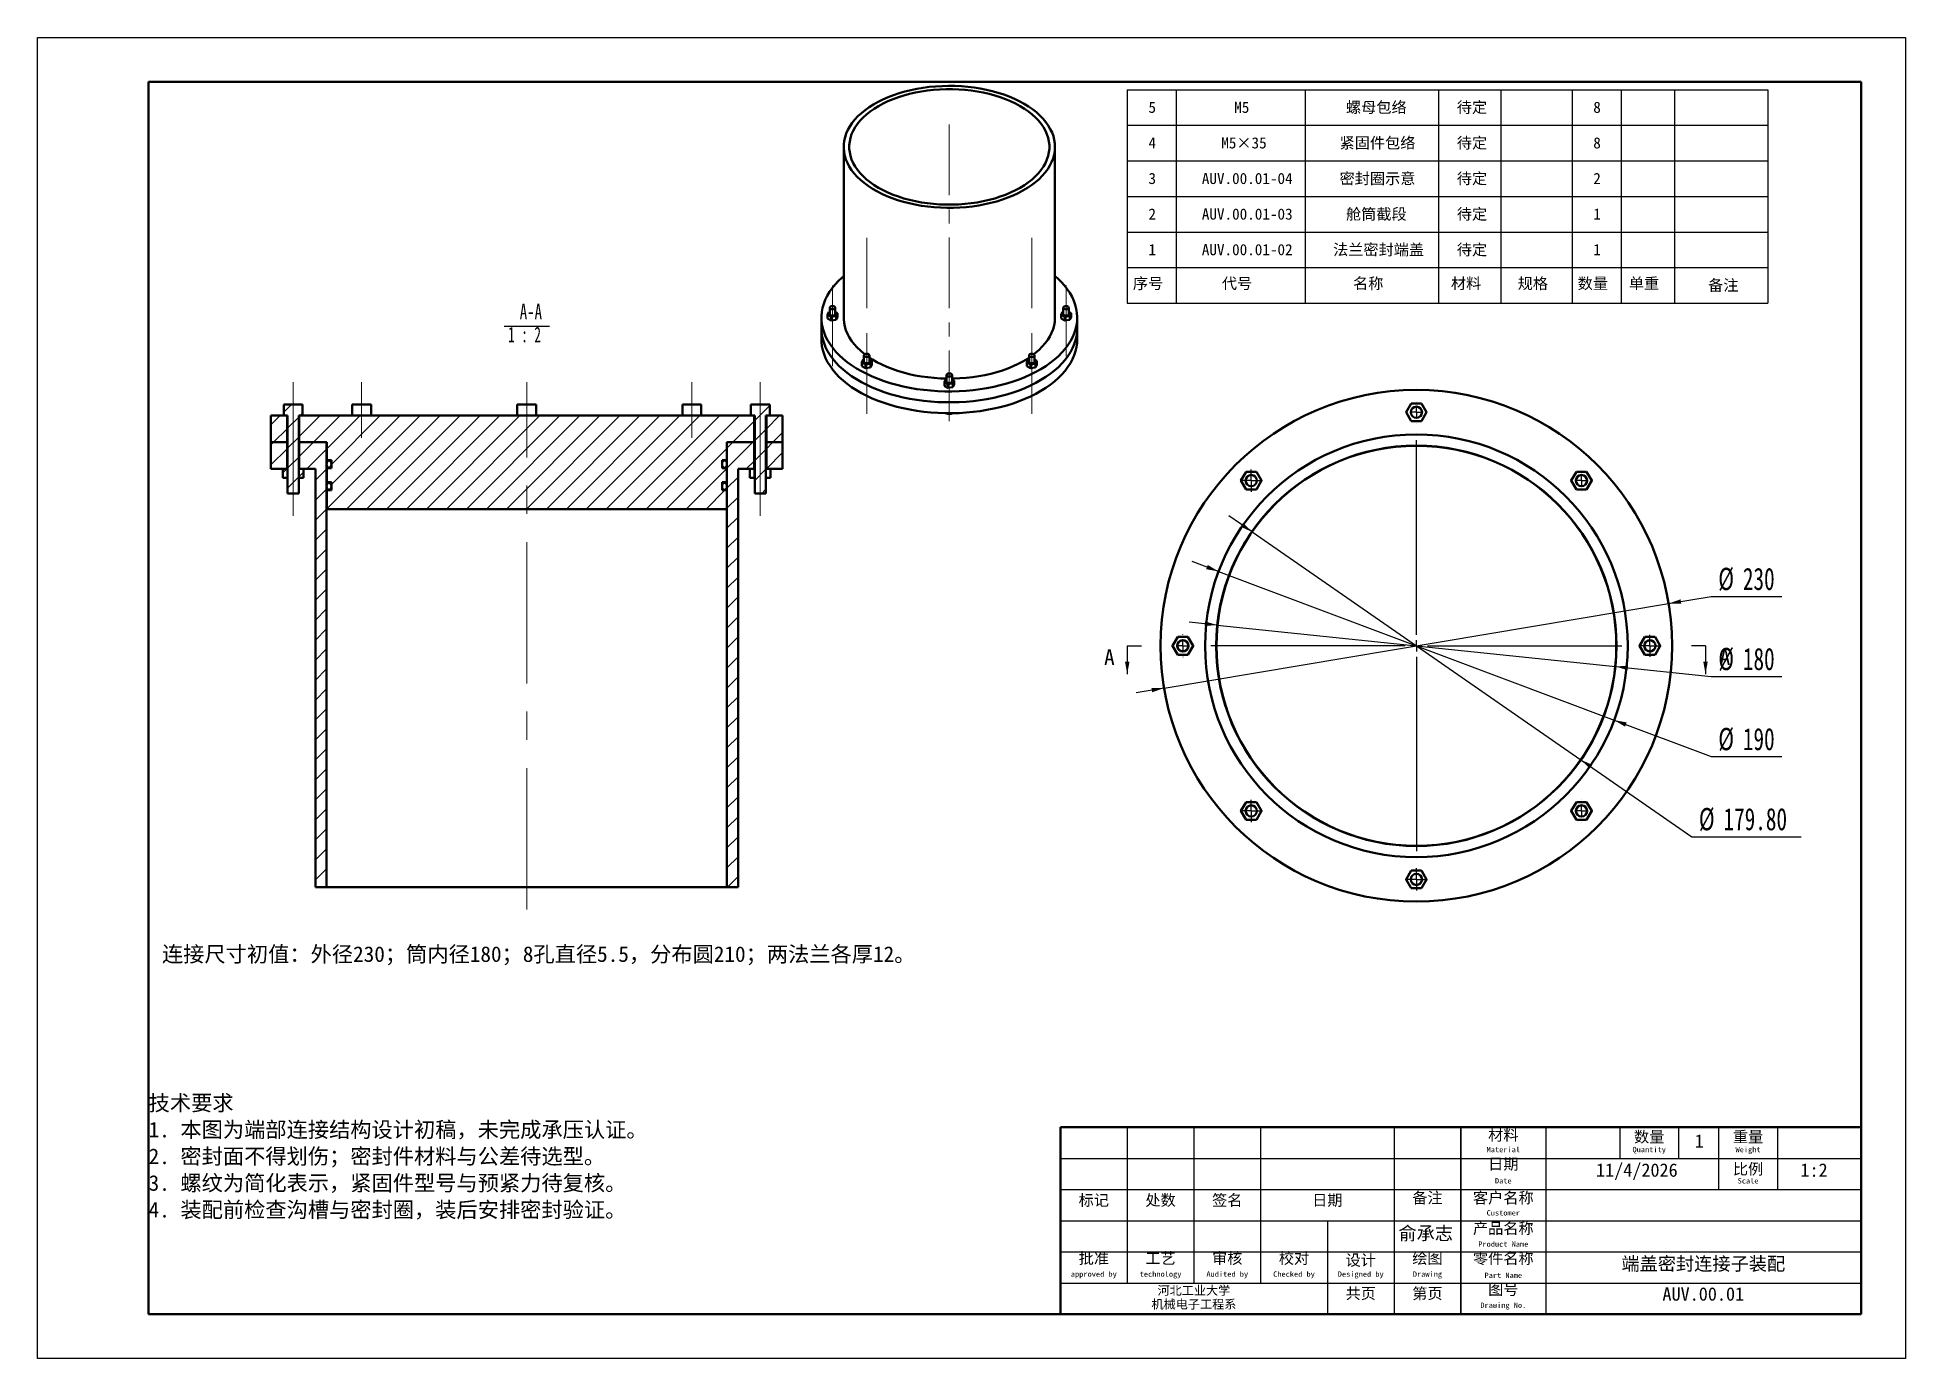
# Model space of a CAD drawing. Header units: millimetres. Extents: x 0 to 420, y 0 to 297.
import ezdxf

# ---------------------------------------------------------------- set-up
doc = ezdxf.new("R2010")
doc.units = ezdxf.units.MM
doc.linetypes.add('CENTERX2', pattern=[20.32, 12.7, -2.54, 2.54, -2.54])
for name, color, linetype in [('2_细实线层', 4, 'Continuous'), ('3_文字层', 174, 'Continuous'), ('9中心线层', 1, 'Continuous')]:
    doc.layers.add(name, color=color, linetype=linetype)
doc.layers.add('4_图框轮廓', color=1, linetype='Continuous', lineweight=50)
doc.styles.add('AUV_FANGSONG', font='simfang.ttf')
doc.styles.add('SLDTEXTSTYLE3', font='TXT', dxfattribs={"width": 0.7})
doc.styles.add('SLDTEXTSTYLE4', font='TXT', dxfattribs={"width": 0.62})
doc.dimstyles.new('SLDDIMSTYLE0', dxfattribs={"dimtxt": 5, "dimasz": 2.8, "dimexe": 0, "dimexo": 0.0625, "dimgap": 1.25, "dimtad": 2, "dimlfac": 2, "dimrnd": 1e-09, "dimzin": 4, "dimdsep": 46, "dimtxsty": 'SLDTEXTSTYLE3', "dimsah": 1, "dimcen": 0, "dimadec": 0, "dimazin": 1, "dimtfac": 1, "dimtmove": 0, "dimatfit": 3, "dimfxl": 1, "dimfrac": 2, "dimtolj": 1, "dimtzin": 12, "dimarcsym": 0})
doc.dimstyles.new('SLDDIMSTYLE1', dxfattribs={"dimtxt": 5, "dimasz": 2.8, "dimexe": 0, "dimexo": 0.0625, "dimgap": 1.25, "dimtad": 2, "dimlfac": 2, "dimrnd": 1e-09, "dimzin": 12, "dimdsep": 46, "dimtxsty": 'SLDTEXTSTYLE3', "dimsah": 1, "dimcen": 0, "dimadec": 0, "dimazin": 3, "dimtfac": 1, "dimtmove": 0, "dimatfit": 3, "dimfxl": 1, "dimfrac": 2, "dimtolj": 1, "dimtzin": 12, "dimarcsym": 0})

msp = doc.modelspace()

# ---------------------------------------------------------------- texts
at = {"layer": '3_文字层', "style": 'AUV_FANGSONG'}
for s, insert, char_height, attachment_point in [('A', (239.7914, 159.1866), 3.5, 1), ('A', (378.175, 159.1866), 3.5, 1), ('1', (372.5765, 50.1708), 3, 1), ('11/4/2026', (350.3767, 43.6484), 3, 1), ('1:2', (396.3346, 43.6484), 3, 1), ('俞承志', (312.0984, 29.4452), 3, 2)]:
    msp.add_mtext(s, dxfattribs=dict(at, insert=insert, char_height=char_height, attachment_point=attachment_point))
for s, insert, char_height, width, attachment_point in [('技术要求', (25, 59), 3.5, 192, 1), ('1. 本图为端部连接结构设计初稿，未完成承压认证。', (25, 53), 3.5, 192, 1), ('材料', (329.5439, 51.2954), 2.5, 18.1122, 2), ('数量', (362.34, 50.878), 2.5, 12.16, 2), ('重量', (384.565, 50.878), 2.5, 12.29, 2), ('2. 密封面不得划伤；密封件材料与公差待选型。', (25, 47), 3.5, 192, 1), ('Material', (329.5439, 47.3652), 1.2, 18.1122, 2), ('Quantity', (362.34, 47.3652), 1.2, 12.16, 2), ('Weight', (384.565, 47.3652), 1.2, 12.29, 2), ('日期', (329.5439, 44.7789), 2.5, 18.1122, 2), ('比例', (384.565, 43.6484), 2.5, 12.29, 2), ('3. 螺纹为简化表示，紧固件型号与预紧力待复核。', (25, 41), 3.5, 192, 1), ('Date', (329.5439, 40.3344), 1.2, 18.1122, 2), ('Scale', (384.565, 40.3344), 1.2, 12.29, 2), ('4. 装配前检查沟槽与密封圈，装后安排密封验证。', (25, 35), 3.5, 192, 1), ('标记', (237.4878, 36.6355), 2.5, 14, 2), ('处数', (252.4878, 36.6355), 2.5, 14, 2), ('签名', (267.4878, 36.6355), 2.5, 14, 2), ('日期', (289.9878, 36.6355), 2.5, 29, 2), ('备注', (312.4878, 37.1691), 2.5, 14, 2), ('客户名称', (329.5439, 37.1691), 2.5, 18.1122, 2), ('产品名称', (329.5439, 30.3082), 2.5, 18.1122, 2), ('Customer', (329.5439, 33.1397), 1.2, 18.1122, 2), ('Product Name', (329.5439, 26.1081), 1.2, 18.1122, 2), ('批准', (237.4878, 23.5786), 2.5, 14, 2), ('工艺', (252.4878, 23.5786), 2.5, 14, 2), ('审核', (267.4878, 23.5786), 2.5, 14, 2), ('校对', (282.4878, 23.5786), 2.5, 14, 2), ('设计', (297.4878, 23.1612), 2.5, 14, 2), ('绘图', (312.4878, 23.5786), 2.5, 14, 2), ('零件名称', (329.5439, 23.5786), 2.5, 18.1122, 2), ('端盖密封连接子装配', (374.5, 22.6), 3, 68, 2), ('approved by', (237.4878, 19.3682), 1.2, 14, 2), ('technology', (252.4878, 19.3682), 1.2, 14, 2), ('Audited by', (267.4878, 19.3682), 1.2, 14, 2), ('Checked by', (282.4878, 19.3682), 1.2, 14, 2), ('Designed by', (297.4878, 19.3682), 1.2, 14, 2), ('Drawing', (312.4878, 19.3682), 1.2, 14, 2), ('Part Name', (329.5439, 19.0994), 1.2, 18.1122, 2), ('图号', (329.5439, 16.5856), 2.5, 18.1122, 2), ('机械电子工程系', (259.99, 13), 2, 58, 2), ('河北工业大学', (259.99, 16.1), 2, 58, 2), ('共页', (297.4878, 15.6686), 2.5, 14, 2), ('第页', (312.4878, 15.6686), 2.5, 14, 2), ('AUV.00.01', (374.5, 15.8), 3, 68, 2), ('Drawing No.', (329.5439, 12.3817), 1.2, 18.1122, 2)]:
    msp.add_mtext(s, dxfattribs=dict(at, insert=insert, char_height=char_height, width=width, attachment_point=attachment_point))
at = {"layer": '9中心线层', "insert": (28, 92.4453), "char_height": 3.5, "width": 370, "attachment_point": 1, "style": 'AUV_FANGSONG'}
msp.add_mtext('连接尺寸初值：外径230；筒内径180；8孔直径5.5，分布圆210；两法兰各厚12。', dxfattribs=at)

# ---------------------------------------------------------------- blocks, each defined once
blk = doc.blocks.new('SW_TABLEANNOTATION_0')
at = {"color": 0, "linetype": 'Continuous', "lineweight": 25}
for p, q in [((0, 40), (0, 32)), ((0, 40), (11, 40)), ((11, 40), (11, 32)), ((11, 40), (40, 40)), ((40, 40), (40, 32)), ((40, 40), (70, 40)), ((70, 40), (70, 32)), ((70, 40), (84, 40)), ((84, 40), (84, 32)), ((84, 40), (100, 40)), ((100, 40), (100, 32)), ((100, 40), (111, 40)), ((111, 40), (111, 32)), ((111, 40), (123, 40)), ((123, 40), (123, 32)), ((123, 40), (144, 40)), ((144, 40), (144, 32)), ((0, 32), (0, 24)), ((0, 32), (11, 32)), ((11, 32), (11, 24)), ((11, 32), (40, 32)), ((40, 32), (40, 24)), ((40, 32), (70, 32)), ((70, 32), (70, 24)), ((70, 32), (84, 32)), ((84, 32), (84, 24)), ((84, 32), (100, 32)), ((100, 32), (100, 24)), ((100, 32), (111, 32)), ((111, 32), (111, 24)), ((111, 32), (123, 32)), ((123, 32), (123, 24)), ((123, 32), (144, 32)), ((144, 32), (144, 24)), ((0, 24), (0, 16)), ((0, 24), (11, 24)), ((11, 24), (11, 16)), ((11, 24), (40, 24)), ((40, 24), (40, 16)), ((40, 24), (70, 24)), ((70, 24), (70, 16)), ((70, 24), (84, 24)), ((84, 24), (84, 16)), ((84, 24), (100, 24)), ((100, 24), (100, 16)), ((100, 24), (111, 24)), ((111, 24), (111, 16)), ((111, 24), (123, 24)), ((123, 24), (123, 16)), ((123, 24), (144, 24)), ((144, 24), (144, 16)), ((0, 16), (0, 8)), ((0, 16), (11, 16)), ((11, 16), (11, 8)), ((11, 16), (40, 16)), ((40, 16), (40, 8)), ((40, 16), (70, 16)), ((70, 16), (70, 8)), ((70, 16), (84, 16)), ((84, 16), (84, 8)), ((84, 16), (100, 16)), ((100, 16), (100, 8)), ((100, 16), (111, 16)), ((111, 16), (111, 8)), ((111, 16), (123, 16)), ((123, 16), (123, 8)), ((123, 16), (144, 16)), ((144, 16), (144, 8)), ((0, 8), (0, 0)), ((0, 8), (11, 8)), ((11, 8), (11, 0)), ((11, 8), (40, 8)), ((40, 8), (40, 0)), ((40, 8), (70, 8)), ((70, 8), (70, 0)), ((70, 8), (84, 8)), ((84, 8), (84, 0)), ((84, 8), (100, 8)), ((100, 8), (100, 0)), ((100, 8), (111, 8)), ((111, 8), (111, 0)), ((111, 8), (123, 8)), ((123, 8), (123, 0)), ((123, 8), (144, 8)), ((144, 8), (144, 0)), ((0, 0), (0, -8)), ((0, 0), (11, 0)), ((11, 0), (11, -8)), ((11, 0), (40, 0)), ((40, 0), (40, -8)), ((40, 0), (70, 0)), ((70, 0), (70, -8)), ((70, 0), (84, 0)), ((84, 0), (84, -8)), ((84, 0), (100, 0)), ((100, 0), (100, -8)), ((100, 0), (111, 0)), ((111, 0), (111, -8)), ((111, 0), (123, 0)), ((123, 0), (123, -8)), ((123, 0), (144, 0)), ((144, 0), (144, -8)), ((0, -8), (11, -8)), ((11, -8), (40, -8)), ((40, -8), (70, -8)), ((70, -8), (84, -8)), ((84, -8), (100, -8)), ((100, -8), (111, -8)), ((111, -8), (123, -8)), ((123, -8), (144, -8))]:
    blk.add_line(p, q, dxfattribs=at)
at = {"color": 0, "linetype": 'Continuous', "lineweight": 0, "char_height": 2.5, "attachment_point": 1, "style": 'AUV_FANGSONG'}
for s, insert in [('5', (4.77, 37.3)), ('M5', (24.05, 37.3)), ('螺母包络', (49.18, 37.3)), ('待定', (74.09, 37.3)), ('8', (104.77, 37.3)), ('紧固件包络', (47.73, 29.3)), ('待定', (74.09, 29.3)), ('4', (4.77, 29.3)), ('M5×35', (21.14, 29.3)), ('8', (104.77, 29.3)), ('3', (4.77, 21.3)), ('AUV.00.01-04', (16.77, 21.3)), ('密封圈示意', (47.73, 21.3)), ('待定', (74.09, 21.3)), ('2', (104.77, 21.3)), ('2', (4.77, 13.3)), ('AUV.00.01-03', (16.77, 13.3)), ('舱筒截段', (49.18, 13.3)), ('待定', (74.09, 13.3)), ('1', (104.77, 13.3)), ('1', (4.77, 5.3)), ('AUV.00.01-02', (16.77, 5.3)), ('法兰密封端盖', (46.27, 5.3)), ('待定', (74.09, 5.3)), ('1', (104.77, 5.3)), ('序号', (1.27, -2.29)), ('代号', (21.27, -2.29)), ('名称', (50.77, -2.29)), ('材料', (72.77, -2.29)), ('规格', (87.77, -2.29)), ('数量', (101.27, -2.29)), ('单重', (112.77, -2.29)), ('备注', (130.59, -2.7))]:
    blk.add_mtext(s, dxfattribs=dict(at, insert=insert))
blk = doc.blocks.new('_D')
at = {"layer": '9中心线层', "transparency": 16777216}
for p, q in [((273.05, 185.6), (267.84, 189.22)), ((273.05, 185.6), (346.95, 134.4)), ((346.95, 134.4), (371.92, 117.09)), ((371.92, 117.09), (396.49, 117.09))]:
    blk.add_line(p, q, dxfattribs=at)
for points in [[(273.05, 185.6), (271.04, 187.62), (270.46, 186.78)], [(346.95, 134.4), (348.96, 132.38), (349.54, 133.22)]]:
    blk.add_solid(points, dxfattribs=at)
at = {"layer": '9中心线层', "transparency": 16777216, "char_height": 5, "attachment_point": 1, "style": 'SLDTEXTSTYLE3'}
for s, insert in [('%%c', (373.51, 123.54)), ('179.80', (379.04, 123.54))]:
    blk.add_mtext(s, dxfattribs=dict(at, insert=insert))
blk = doc.blocks.new('_D_1')
at = {"layer": '9中心线层', "transparency": 16777216}
for p, q in [((265.54, 176.71), (259.59, 178.94)), ((265.54, 176.71), (354.46, 143.29)), ((354.46, 143.29), (376.28, 135.09)), ((376.28, 135.09), (392.13, 135.09))]:
    blk.add_line(p, q, dxfattribs=at)
for points in [[(265.54, 176.71), (263.09, 178.17), (262.74, 177.22)], [(354.46, 143.29), (356.91, 141.83), (357.26, 142.78)]]:
    blk.add_solid(points, dxfattribs=at)
at = {"layer": '9中心线层', "transparency": 16777216, "char_height": 5, "attachment_point": 1, "style": 'SLDTEXTSTYLE3'}
for s, insert in [('%%c', (377.87, 141.54)), ('190', (383.4, 141.54))]:
    blk.add_mtext(s, dxfattribs=dict(at, insert=insert))
blk = doc.blocks.new('_D_2')
at = {"layer": '9中心线层', "transparency": 16777216}
for p, q in [((265.24, 164.67), (258.93, 165.32)), ((265.24, 164.67), (354.76, 155.33)), ((354.76, 155.33), (376.28, 153.09)), ((376.28, 153.09), (392.13, 153.09))]:
    blk.add_line(p, q, dxfattribs=at)
for points in [[(265.24, 164.67), (262.51, 165.46), (262.4, 164.45)], [(354.76, 155.33), (357.49, 154.54), (357.6, 155.55)]]:
    blk.add_solid(points, dxfattribs=at)
at = {"layer": '9中心线层', "transparency": 16777216, "char_height": 5, "attachment_point": 1, "style": 'SLDTEXTSTYLE3'}
for s, insert in [('%%c', (377.87, 159.54)), ('180', (383.4, 159.54))]:
    blk.add_mtext(s, dxfattribs=dict(at, insert=insert))
blk = doc.blocks.new('_D_3')
at = {"layer": '9中心线层', "transparency": 16777216}
for p, q in [((253.29, 150.51), (366.71, 169.49)), ((366.71, 169.49), (376.28, 171.09)), ((376.28, 171.09), (392.13, 171.09)), ((253.29, 150.51), (247.03, 149.46))]:
    blk.add_line(p, q, dxfattribs=at)
for points in [[(366.71, 169.49), (369.56, 169.45), (369.39, 170.45)], [(253.29, 150.51), (250.44, 150.55), (250.61, 149.55)]]:
    blk.add_solid(points, dxfattribs=at)
at = {"layer": '9中心线层', "transparency": 16777216, "char_height": 5, "attachment_point": 1, "style": 'SLDTEXTSTYLE3'}
for s, insert in [('%%c', (377.87, 177.54)), ('230', (383.4, 177.54))]:
    blk.add_mtext(s, dxfattribs=dict(at, insert=insert))
blk = doc.blocks.new('SW_CENTERMARKSYMBOL_0')
at = {"layer": '9中心线层', "color": 0}
for p, q in [((0, 2.5), (0, 46.2)), ((-2.5, 0), (-46.2, 0)), ((0, 0), (-1.25, 0)), ((0, 0), (0, 1.25)), ((0, 0), (0, -1.25)), ((0, 0), (1.25, 0)), ((2.5, 0), (46.2, 0)), ((0, -2.5), (0, -46.2))]:
    blk.add_line(p, q, dxfattribs=at)
blk = doc.blocks.new('SW_CENTERMARKSYMBOL_1')
at = {"layer": '9中心线层', "color": 0}
for p, q in [((-2.5, 0), (-2.525, 0)), ((0, 0), (-1.25, 0)), ((0, 2.5), (0, 2.525)), ((0, 0), (0, 1.25)), ((0, 0), (0, -1.25)), ((0, 0), (1.25, 0)), ((2.5, 0), (2.525, 0)), ((0, -2.5), (0, -2.525))]:
    blk.add_line(p, q, dxfattribs=at)
blk = doc.blocks.new('SW_CENTERMARKSYMBOL_2')
at = {"layer": '9中心线层', "color": 0}
for p, q in [((-2.5, 0), (-2.525, 0)), ((0, 0), (-1.25, 0)), ((0, 2.5), (0, 2.525)), ((0, 0), (0, 1.25)), ((0, 0), (0, -1.25)), ((0, 0), (1.25, 0)), ((2.5, 0), (2.525, 0)), ((0, -2.5), (0, -2.525))]:
    blk.add_line(p, q, dxfattribs=at)
blk = doc.blocks.new('SW_CENTERMARKSYMBOL_3')
at = {"layer": '9中心线层', "color": 0}
for p, q in [((-2.5, 0), (-2.525, 0)), ((0, 0), (-1.25, 0)), ((0, 2.5), (0, 2.525)), ((0, 0), (0, 1.25)), ((0, 0), (0, -1.25)), ((0, 0), (1.25, 0)), ((2.5, 0), (2.525, 0)), ((0, -2.5), (0, -2.525))]:
    blk.add_line(p, q, dxfattribs=at)
blk = doc.blocks.new('SW_CENTERMARKSYMBOL_4')
at = {"layer": '9中心线层', "color": 0}
for p, q in [((-1.25, 0), (-2.5, 0)), ((0, 0), (-1.25, 0)), ((0, 1.25), (0, 2.5)), ((0, 0), (0, 1.25)), ((0, 0), (0, -1.25)), ((0, 0), (1.25, 0)), ((1.25, 0), (2.5, 0)), ((0, -1.25), (0, -2.5))]:
    blk.add_line(p, q, dxfattribs=at)
blk = doc.blocks.new('SW_CENTERMARKSYMBOL_5')
at = {"layer": '9中心线层', "color": 0}
for p, q in [((-1.25, 0), (-2.5, 0)), ((0, 0), (-1.25, 0)), ((0, 1.25), (0, 2.5)), ((0, 0), (0, 1.25)), ((0, 0), (0, -1.25)), ((0, 0), (1.25, 0)), ((1.25, 0), (2.5, 0)), ((0, -1.25), (0, -2.5))]:
    blk.add_line(p, q, dxfattribs=at)
blk = doc.blocks.new('SW_CENTERMARKSYMBOL_6')
at = {"layer": '9中心线层', "color": 0}
for p, q in [((-1.25, 0), (-2.5, 0)), ((0, 0), (-1.25, 0)), ((0, 1.25), (0, 2.5)), ((0, 0), (0, 1.25)), ((0, 0), (0, -1.25)), ((0, 0), (1.25, 0)), ((1.25, 0), (2.5, 0)), ((0, -1.25), (0, -2.5))]:
    blk.add_line(p, q, dxfattribs=at)
blk = doc.blocks.new('SW_CENTERMARKSYMBOL_7')
at = {"layer": '9中心线层', "color": 0}
for p, q in [((-1.25, 0), (-2.5, 0)), ((0, 0), (-1.25, 0)), ((0, 1.25), (0, 2.5)), ((0, 0), (0, 1.25)), ((0, 0), (0, -1.25)), ((0, 0), (1.25, 0)), ((1.25, 0), (2.5, 0)), ((0, -1.25), (0, -2.5))]:
    blk.add_line(p, q, dxfattribs=at)
blk = doc.blocks.new('SW_CENTERMARKSYMBOL_8')
at = {"layer": '9中心线层', "color": 0}
for p, q in [((-2.5, 0), (-2.525, 0)), ((0, 0), (-1.25, 0)), ((0, 2.5), (0, 2.525)), ((0, 0), (0, 1.25)), ((0, 0), (0, -1.25)), ((0, 0), (1.25, 0)), ((2.5, 0), (2.525, 0)), ((0, -2.5), (0, -2.525))]:
    blk.add_line(p, q, dxfattribs=at)
blk = doc.blocks.new('SW_NOTE_0')
at = {"layer": '9中心线层', "color": 0}
blk.add_line((-2.04, -0.57), (8.15, -0.57), dxfattribs=at)
at = {"layer": '9中心线层', "color": 0, "char_height": 3.5, "attachment_point": 2}
for s, insert, style in [('A-A', (3.99, 4.51), 'SLDTEXTSTYLE3'), ('1 : 2', (2.56, -0.71), 'SLDTEXTSTYLE4')]:
    blk.add_mtext(s, dxfattribs=dict(at, insert=insert, style=style))

# ---------------------------------------------------------------- dimensions: what is measured, and where the dimension line sits
at = {"layer": '9中心线层'}
for p1, p2, dimstyle, picture, middle in [((346.9456, 134.3968), (273.0544, 185.6032), 'SLDDIMSTYLE0', '_D', (385, 120)), ((366.7117, 169.4887), (253.2883, 150.5113), 'SLDDIMSTYLE1', '_D_3', (385, 174)), ((354.4639, 143.2903), (265.5361, 176.7097), 'SLDDIMSTYLE1', '_D_1', (385, 138)), ((354.7575, 155.3343), (265.2425, 164.6657), 'SLDDIMSTYLE1', '_D_2', (385, 156))]:
    dim = msp.add_diameter_dim_2p(p1=p1, p2=p2, dimstyle=dimstyle, dxfattribs=at)
    dim.commit()
    dim.dimension.update_dxf_attribs({"geometry": picture, "text_midpoint": middle, "dimtype": 163})

# ---------------------------------------------------------------- hatches: boundary and pattern name
at = {"layer": '9中心线层', "linetype": 'Continuous', "lineweight": 18}
h = msp.add_hatch(dxfattribs=at)
h.set_pattern_fill('ANSI31', color=256, style=0)
h.paths.add_polyline_path([(59.625, 214.25), (55.375, 214.25), (55.375, 211.75), (56.25, 211.75), (56.25, 194.25), (58.75, 194.25), (58.75, 211.75), (59.625, 211.75)], flags=0)
h = msp.add_hatch(dxfattribs=at)
h.set_pattern_fill('ANSI31', color=256, style=0)
h.paths.add_polyline_path([(164.625, 214.25), (160.375, 214.25), (160.375, 211.75), (161.25, 211.75), (161.25, 194.25), (163.75, 194.25), (163.75, 211.75), (164.625, 211.75)], flags=0)
h = msp.add_hatch(dxfattribs=at)
h.set_pattern_fill('ANSI31', color=256, style=0)
h.paths.add_polyline_path([(56.125, 211.75), (52.5, 211.75), (52.5, 205.75), (56.125, 205.75)], flags=0)
h = msp.add_hatch(dxfattribs=at)
h.set_pattern_fill('ANSI31', color=256, style=0)
h.paths.add_polyline_path([(65.05, 194.95), (65.05, 190.75), (154.95, 190.75), (154.95, 194.95), (153.925, 194.95), (153.925, 196.75), (154.95, 196.75), (154.95, 199.95), (153.925, 199.95), (153.925, 201.75), (154.95, 201.75), (154.95, 205.75), (161.125, 205.75), (161.125, 211.75), (58.875, 211.75), (58.875, 205.75), (65.05, 205.75), (65.05, 201.75), (66.075, 201.75), (66.075, 199.95), (65.05, 199.95), (65.05, 196.75), (66.075, 196.75), (66.075, 194.95)], flags=0)
h = msp.add_hatch(dxfattribs=at)
h.set_pattern_fill('ANSI31', color=256, style=0)
h.paths.add_polyline_path([(167.5, 211.75), (163.875, 211.75), (163.875, 205.75), (167.5, 205.75)], flags=0)
h = msp.add_hatch(dxfattribs=at)
h.set_pattern_fill('ANSI31', color=256, style=0)
h.paths.add_polyline_path([(56.125, 205.75), (52.5, 205.75), (52.5, 199.75), (56.125, 199.75)], flags=0)
h = msp.add_hatch(dxfattribs=at)
h.set_pattern_fill('ANSI31', color=256, style=0)
h.paths.add_polyline_path([(62.5, 199.75), (62.5, 105.75), (65, 105.75), (65, 205.75), (58.875, 205.75), (58.875, 199.75)], flags=0)
h = msp.add_hatch(dxfattribs=at)
h.set_pattern_fill('ANSI31', color=256, style=0)
edge = h.paths.add_edge_path(flags=0)
edge.add_ellipse((65.5375, 200.85), major_axis=(0, -0.8166), ratio=0.65824137, start_angle=0, end_angle=0)
h = msp.add_hatch(dxfattribs=at)
h.set_pattern_fill('ANSI31', color=256, style=0)
edge = h.paths.add_edge_path(flags=0)
edge.add_ellipse((154.4625, 200.85), major_axis=(0, -0.8166), ratio=0.65824137, start_angle=0, end_angle=0)
h = msp.add_hatch(dxfattribs=at)
h.set_pattern_fill('ANSI31', color=256, style=0)
h.paths.add_polyline_path([(157.5, 105.75), (157.5, 199.75), (161.125, 199.75), (161.125, 205.75), (155, 205.75), (155, 105.75)], flags=0)
h = msp.add_hatch(dxfattribs=at)
h.set_pattern_fill('ANSI31', color=256, style=0)
h.paths.add_polyline_path([(167.5, 205.75), (163.875, 205.75), (163.875, 199.75), (167.5, 199.75)], flags=0)
h = msp.add_hatch(dxfattribs=at)
h.set_pattern_fill('ANSI31', color=256, style=0)
h.paths.add_polyline_path([(56.225, 199.75), (55.1906, 199.75), (55.1906, 197.75), (56.225, 197.75)], flags=0)
h = msp.add_hatch(dxfattribs=at)
h.set_pattern_fill('ANSI31', color=256, style=0)
h.paths.add_polyline_path([(58.775, 197.75), (59.8094, 197.75), (59.8094, 199.75), (58.775, 199.75)], flags=0)
h = msp.add_hatch(dxfattribs=at)
h.set_pattern_fill('ANSI31', color=256, style=0)
h.paths.add_polyline_path([(161.225, 199.75), (160.1906, 199.75), (160.1906, 197.75), (161.225, 197.75)], flags=0)
h = msp.add_hatch(dxfattribs=at)
h.set_pattern_fill('ANSI31', color=256, style=0)
h.paths.add_polyline_path([(163.775, 197.75), (164.8094, 197.75), (164.8094, 199.75), (163.775, 199.75)], flags=0)
h = msp.add_hatch(dxfattribs=at)
h.set_pattern_fill('ANSI31', color=256, style=0)
edge = h.paths.add_edge_path(flags=0)
edge.add_ellipse((65.5375, 195.85), major_axis=(0, -0.8166), ratio=0.65824137, start_angle=0, end_angle=0)
h = msp.add_hatch(dxfattribs=at)
h.set_pattern_fill('ANSI31', color=256, style=0)
edge = h.paths.add_edge_path(flags=0)
edge.add_ellipse((154.4625, 195.85), major_axis=(0, -0.8166), ratio=0.65824137, start_angle=0, end_angle=0)

# ---------------------------------------------------------------- linework, layer by layer
at = {"color": 7, "linetype": 'Continuous', "lineweight": 50}
for p, q in [((181.25, 272.1487), (181.25, 233.7713)), ((228.75, 233.7713), (228.75, 272.1487)), ((178.1251, 236.0167), (178.1251, 234.5153)), ((179.3751, 234.5153), (179.3751, 236.0167)), ((230.6249, 236.0167), (230.6249, 234.5153)), ((231.8749, 234.5153), (231.8749, 236.0167)), ((176.25, 233.7713), (176.25, 231.3216)), ((176.25, 231.3216), (176.25, 228.872)), ((177.9336, 235.0591), (177.6347, 234.4153)), ((177.6347, 234.4153), (178.4512, 233.9439)), ((177.6347, 234.4153), (177.6347, 233.5987)), ((177.6347, 233.5987), (178.4512, 233.1274)), ((178.1251, 235.0888), (177.9336, 235.0591)), ((178.4512, 233.9439), (179.5666, 234.1164)), ((178.4512, 233.9439), (178.4512, 233.1274)), ((178.4512, 233.1274), (179.5666, 233.2999)), ((179.8654, 234.7603), (179.3751, 235.0434)), ((179.5666, 234.1164), (179.8654, 234.7603)), ((179.5666, 234.1164), (179.5666, 233.2999)), ((179.5666, 233.2999), (179.8654, 233.9438)), ((179.8654, 234.7603), (179.8654, 233.9438)), ((230.4334, 235.0591), (230.1346, 234.4153)), ((230.1346, 234.4153), (230.9511, 233.9439)), ((230.1346, 234.4153), (230.1346, 233.5987)), ((230.1346, 233.5987), (230.9511, 233.1274)), ((230.6249, 235.0888), (230.4334, 235.0591)), ((230.9511, 233.9439), (232.0664, 234.1164)), ((230.9511, 233.9439), (230.9511, 233.1274)), ((230.9511, 233.1274), (232.0664, 233.2999)), ((232.3653, 234.7603), (231.8749, 235.0434)), ((232.0664, 234.1164), (232.3653, 234.7603)), ((232.0664, 234.1164), (232.0664, 233.2999)), ((232.0664, 233.2999), (232.3653, 233.9438)), ((232.3653, 234.7603), (232.3653, 233.9438)), ((233.75, 231.3216), (233.75, 233.7713)), ((233.75, 228.872), (233.75, 231.3216)), ((185.622, 224.3438), (185.3231, 223.6999)), ((185.3231, 223.6999), (186.1396, 223.2286)), ((185.3231, 223.6999), (185.3231, 222.8834)), ((185.3231, 222.8834), (186.1396, 222.412)), ((185.8134, 224.3734), (185.622, 224.3438)), ((185.8134, 225.3014), (185.8134, 223.7999)), ((186.1396, 223.2286), (187.2549, 223.4011)), ((186.1396, 223.2286), (186.1396, 222.412)), ((187.0634, 223.7999), (187.0634, 225.3014)), ((187.5538, 224.045), (187.0634, 224.328)), ((187.2549, 223.4011), (187.5538, 224.045)), ((187.2549, 223.4011), (187.2549, 222.5845)), ((187.2549, 222.5845), (187.5538, 223.2284)), ((187.5538, 224.045), (187.5538, 223.2284)), ((222.7451, 224.3438), (222.4462, 223.6999)), ((222.4462, 223.6999), (223.2627, 223.2286)), ((222.4462, 223.6999), (222.4462, 222.8834)), ((222.4462, 222.8834), (223.2627, 222.412)), ((222.9366, 224.3734), (222.7451, 224.3438)), ((222.9366, 225.3014), (222.9366, 223.7999)), ((223.2627, 223.2286), (224.378, 223.4011)), ((223.2627, 223.2286), (223.2627, 222.412)), ((224.1866, 223.7999), (224.1866, 225.3014)), ((224.6769, 224.045), (224.1866, 224.328)), ((224.378, 223.4011), (224.6769, 224.045)), ((224.378, 223.4011), (224.378, 222.5845)), ((224.378, 222.5845), (224.6769, 223.2284)), ((224.6769, 224.045), (224.6769, 223.2284)), ((186.1396, 222.412), (187.2549, 222.5845)), ((204.1835, 219.9054), (203.8846, 219.2615)), ((203.8846, 219.2615), (204.7011, 218.7902)), ((203.8846, 219.2615), (203.8846, 218.445)), ((203.8846, 218.445), (204.7011, 217.9736)), ((204.375, 219.935), (204.1835, 219.9054)), ((204.375, 220.863), (204.375, 219.3615)), ((204.7011, 218.7902), (205.8165, 218.9627)), ((204.7011, 218.7902), (204.7011, 217.9736)), ((205.625, 219.3615), (205.625, 220.863)), ((206.1154, 219.6066), (205.625, 219.8896)), ((205.8165, 218.9627), (206.1154, 219.6066)), ((205.8165, 218.9627), (205.8165, 218.1461)), ((205.8165, 218.1461), (206.1154, 218.79)), ((206.1154, 219.6066), (206.1154, 218.79)), ((223.2627, 222.412), (224.378, 222.5845)), ((55.375, 211.75), (55.375, 214.25)), ((55.375, 214.25), (59.625, 214.25)), ((59.625, 214.25), (59.625, 211.75)), ((70.752, 214.25), (70.752, 211.75)), ((70.752, 214.25), (72.877, 214.25)), ((72.877, 214.25), (75.002, 214.25)), ((75.002, 211.75), (75.002, 214.25)), ((107.875, 214.25), (107.875, 211.75)), ((107.875, 214.25), (110, 214.25)), ((110, 214.25), (112.125, 214.25)), ((112.125, 211.75), (112.125, 214.25)), ((144.998, 214.25), (144.998, 211.75)), ((144.998, 214.25), (147.123, 214.25)), ((147.123, 214.25), (149.248, 214.25)), ((149.248, 211.75), (149.248, 214.25)), ((160.375, 211.75), (160.375, 214.25)), ((160.375, 214.25), (164.625, 214.25)), ((164.625, 214.25), (164.625, 211.75)), ((204.7011, 217.9736), (205.8165, 218.1461)), ((308.8453, 214.5), (307.6906, 212.5)), ((311.1547, 214.5), (308.8453, 214.5)), ((312.3094, 212.5), (311.1547, 214.5)), ((52.5, 205.75), (52.5, 211.75)), ((52.5, 211.75), (56.125, 211.75)), ((56.25, 211.75), (55.375, 211.75)), ((56.125, 211.75), (56.125, 205.75)), ((56.25, 194.25), (56.25, 211.75)), ((59.625, 211.75), (58.75, 211.75)), ((58.75, 211.75), (58.75, 194.25)), ((58.875, 205.75), (58.875, 211.75)), ((58.875, 211.75), (161.125, 211.75)), ((161.25, 211.75), (160.375, 211.75)), ((161.125, 211.75), (161.125, 205.75)), ((161.25, 194.25), (161.25, 211.75)), ((164.625, 211.75), (163.75, 211.75)), ((163.75, 211.75), (163.75, 194.25)), ((163.875, 205.75), (163.875, 211.75)), ((163.875, 211.75), (167.5, 211.75)), ((167.5, 211.75), (167.5, 205.75)), ((307.6906, 212.5), (308.8453, 210.5)), ((308.8453, 210.5), (311.1547, 210.5)), ((311.1547, 210.5), (312.3094, 212.5)), ((52.5, 199.75), (52.5, 205.75)), ((52.5, 205.75), (56.125, 205.75)), ((56.125, 205.75), (52.5, 205.75)), ((56.125, 205.75), (56.125, 199.75)), ((56.125, 205.75), (56.25, 205.75)), ((56.125, 205.75), (56.25, 205.75)), ((58.75, 205.75), (58.875, 205.75)), ((58.75, 205.75), (58.875, 205.75)), ((58.875, 199.75), (58.875, 205.75)), ((58.875, 205.75), (65, 205.75)), ((65.05, 205.75), (58.875, 205.75)), ((65, 205.75), (65, 105.75)), ((65.05, 201.75), (65.05, 205.75)), ((66.075, 201.75), (65.05, 201.75)), ((66.075, 201.6666), (65.5375, 201.6666)), ((66.075, 199.95), (66.075, 201.75)), ((154.95, 201.75), (153.925, 201.75)), ((153.925, 201.75), (153.925, 199.95)), ((154.4625, 201.6666), (153.925, 201.6666)), ((161.125, 205.75), (154.95, 205.75)), ((154.95, 205.75), (154.95, 201.75)), ((155, 105.75), (155, 205.75)), ((155, 205.75), (161.125, 205.75)), ((161.125, 205.75), (161.125, 199.75)), ((161.125, 205.75), (161.25, 205.75)), ((161.125, 205.75), (161.25, 205.75)), ((163.75, 205.75), (163.875, 205.75)), ((163.75, 205.75), (163.875, 205.75)), ((163.875, 199.75), (163.875, 205.75)), ((163.875, 205.75), (167.5, 205.75)), ((167.5, 205.75), (163.875, 205.75)), ((167.5, 205.75), (167.5, 199.75)), ((56.125, 199.75), (52.5, 199.75)), ((55.1906, 199.75), (55.1906, 197.75)), ((56.225, 199.75), (55.1906, 199.75)), ((56.225, 197.75), (55.1906, 197.75)), ((56.225, 199.75), (56.225, 197.75)), ((56.225, 199.75), (56.25, 199.75)), ((56.225, 197.75), (56.25, 197.75)), ((58.75, 199.75), (58.775, 199.75)), ((58.75, 197.75), (58.775, 197.75)), ((58.775, 197.75), (58.775, 199.75)), ((59.8094, 199.75), (58.775, 199.75)), ((59.8094, 197.75), (58.775, 197.75)), ((62.5, 199.75), (58.875, 199.75)), ((59.8094, 197.75), (59.8094, 199.75)), ((62.5, 105.75), (62.5, 199.75)), ((65.05, 196.75), (65.05, 199.95)), ((65.05, 199.95), (66.075, 199.95)), ((65.5375, 200.0334), (66.075, 200.0334)), ((153.925, 200.0334), (154.4625, 200.0334)), ((153.925, 199.95), (154.95, 199.95)), ((154.95, 199.95), (154.95, 196.75)), ((161.125, 199.75), (157.5, 199.75)), ((157.5, 199.75), (157.5, 105.75)), ((160.1906, 199.75), (160.1906, 197.75)), ((161.225, 199.75), (160.1906, 199.75)), ((161.225, 197.75), (160.1906, 197.75)), ((161.225, 199.75), (161.225, 197.75)), ((161.225, 199.75), (161.25, 199.75)), ((161.225, 197.75), (161.25, 197.75)), ((163.75, 199.75), (163.775, 199.75)), ((163.75, 197.75), (163.775, 197.75)), ((163.775, 197.75), (163.775, 199.75)), ((164.8094, 199.75), (163.775, 199.75)), ((164.8094, 197.75), (163.775, 197.75)), ((167.5, 199.75), (163.875, 199.75)), ((164.8094, 197.75), (164.8094, 199.75)), ((271.7223, 199.123), (270.5676, 197.123)), ((274.0317, 199.123), (271.7223, 199.123)), ((275.1864, 197.123), (274.0317, 199.123)), ((345.9683, 199.123), (344.8136, 197.123)), ((348.2777, 199.123), (345.9683, 199.123)), ((349.4324, 197.123), (348.2777, 199.123)), ((58.75, 194.25), (56.25, 194.25)), ((66.075, 196.75), (65.05, 196.75)), ((65.05, 194.95), (66.075, 194.95)), ((65.05, 190.75), (65.05, 194.95)), ((66.075, 196.6666), (65.5375, 196.6666)), ((65.5375, 195.0334), (66.075, 195.0334)), ((66.075, 194.95), (66.075, 196.75)), ((154.95, 196.75), (153.925, 196.75)), ((153.925, 196.75), (153.925, 194.95)), ((154.4625, 196.6666), (153.925, 196.6666)), ((153.925, 195.0334), (154.4625, 195.0334)), ((153.925, 194.95), (154.95, 194.95)), ((154.95, 194.95), (154.95, 190.75)), ((163.75, 194.25), (161.25, 194.25)), ((270.5676, 197.123), (271.7223, 195.123)), ((271.7223, 195.123), (274.0317, 195.123)), ((274.0317, 195.123), (275.1864, 197.123)), ((344.8136, 197.123), (345.9683, 195.123)), ((345.9683, 195.123), (348.2777, 195.123)), ((348.2777, 195.123), (349.4324, 197.123)), ((154.95, 190.75), (65.05, 190.75)), ((256.3453, 162), (255.1906, 160)), ((255.1906, 160), (256.3453, 158)), ((258.6547, 162), (256.3453, 162)), ((259.8094, 160), (258.6547, 162)), ((258.6547, 158), (259.8094, 160)), ((361.3453, 162), (360.1906, 160)), ((360.1906, 160), (361.3453, 158)), ((363.6547, 162), (361.3453, 162)), ((364.8094, 160), (363.6547, 162)), ((363.6547, 158), (364.8094, 160)), ((256.3453, 158), (258.6547, 158)), ((361.3453, 158), (363.6547, 158)), ((271.7223, 124.877), (270.5676, 122.877)), ((270.5676, 122.877), (271.7223, 120.877)), ((274.0317, 124.877), (271.7223, 124.877)), ((275.1864, 122.877), (274.0317, 124.877)), ((274.0317, 120.877), (275.1864, 122.877)), ((345.9683, 124.877), (344.8136, 122.877)), ((344.8136, 122.877), (345.9683, 120.877)), ((348.2777, 124.877), (345.9683, 124.877)), ((349.4324, 122.877), (348.2777, 124.877)), ((348.2777, 120.877), (349.4324, 122.877)), ((271.7223, 120.877), (274.0317, 120.877)), ((345.9683, 120.877), (348.2777, 120.877)), ((308.8453, 109.5), (307.6906, 107.5)), ((311.1547, 109.5), (308.8453, 109.5)), ((312.3094, 107.5), (311.1547, 109.5)), ((65, 105.75), (62.5, 105.75)), ((155, 105.75), (65, 105.75)), ((157.5, 105.75), (155, 105.75)), ((307.6906, 107.5), (308.8453, 105.5)), ((308.8453, 105.5), (311.1547, 105.5)), ((311.1547, 105.5), (312.3094, 107.5))]:
    msp.add_line(p, q, dxfattribs=at)
at = {"color": 7, "linetype": 'Continuous', "lineweight": 50, "flags": 128}
for points in [[(221.7938, 281.8435), (222.7864, 281.2344), (223.7128, 280.5916), (224.5696, 279.9173), (225.3536, 279.2141), (226.0619, 278.4847), (226.6918, 277.7316), (227.241, 276.9578), (227.7075, 276.1661), (228.0896, 275.3595), (228.3857, 274.5409), (228.5948, 273.7134), (228.7162, 272.8801), (228.7493, 272.0441), (228.6941, 271.2085), (228.5507, 270.3764), (228.3198, 269.5508), (228.002, 268.7349), (227.5988, 267.9318), (227.1114, 267.1443), (226.5418, 266.3754), (225.892, 265.628), (225.1646, 264.9049), (224.3621, 264.2087), (223.4876, 263.542), (222.5443, 262.9074), (221.5357, 262.3071), (220.4657, 261.7435), (219.3381, 261.2185), (218.1571, 260.7342), (216.9272, 260.2924), (215.653, 259.8947), (214.3391, 259.5426), (212.9905, 259.2374), (211.6121, 258.9802), (210.2092, 258.7719), (208.7868, 258.6135), (207.3504, 258.5054), (205.9053, 258.4481), (204.4568, 258.4417), (203.0102, 258.4863), (201.5711, 258.5817), (200.1448, 258.7276), (198.7365, 258.9235), (197.3515, 259.1685), (195.995, 259.4618), (194.672, 259.8023), (193.3873, 260.1888), (192.1459, 260.6197), (190.9523, 261.0936), (189.811, 261.6085), (188.7262, 262.1627), (187.7019, 262.754), (186.7419, 263.3802), (185.8499, 264.0391), (185.0291, 264.7282), (184.2826, 265.4448), (183.6132, 266.1864), (183.0234, 266.9502), (182.5153, 267.7333), (182.0908, 268.5328), (181.7516, 269.3458), (181.4988, 270.1692), (181.3335, 271), (181.2562, 271.8351), (181.2673, 272.6713), (181.3666, 273.5055), (181.5538, 274.3348), (181.8283, 275.1559), (182.189, 275.9658), (182.6345, 276.7615), (183.1632, 277.54), (183.7732, 278.2985), (184.4621, 279.0341), (185.2275, 279.7441), (186.0664, 280.4259), (186.9757, 281.0768), (187.9521, 281.6945), (188.9919, 282.2768), (190.0912, 282.8213), (191.246, 283.3262), (192.452, 283.7894), (193.7046, 284.2094), (194.9993, 284.5845), (196.3312, 284.9133), (197.6953, 285.1947), (199.0866, 285.4275), (200.4999, 285.6109), (201.9299, 285.7442), (203.3714, 285.827), (204.8189, 285.8589), (206.2671, 285.8397), (207.7106, 285.7697), (209.144, 285.6489), (210.5619, 285.478), (211.9592, 285.2574), (213.3306, 284.9881), (214.671, 284.6711), (215.9755, 284.3074), (217.2391, 283.8985), (218.4571, 283.4459), (219.6251, 282.9513), (220.7387, 282.4165), (221.7938, 281.8435)], [(220.9099, 281.3333), (221.8775, 280.7384), (222.7785, 280.1097), (223.6093, 279.4496), (224.3667, 278.7606), (225.0476, 278.0455), (225.6495, 277.3072), (226.1698, 276.5485), (226.6066, 275.7725), (226.9581, 274.9821), (227.223, 274.1806), (227.4001, 273.371), (227.4889, 272.5567), (227.4889, 271.7407), (227.4001, 270.9263), (227.223, 270.1167), (226.9581, 269.3152), (226.6066, 268.5249), (226.1698, 267.7488), (225.6495, 266.9901), (225.0476, 266.2518), (224.3667, 265.5367), (223.6093, 264.8478), (222.7785, 264.1876), (221.8775, 263.5589), (220.9099, 262.9641), (219.8795, 262.4055), (218.7904, 261.8854), (217.6469, 261.4057), (216.4534, 260.9685), (215.2148, 260.5754), (213.9358, 260.228), (212.6216, 259.9276), (211.2773, 259.6754), (209.9082, 259.4725), (208.5198, 259.3196), (207.1174, 259.2173), (205.7067, 259.1661), (204.2933, 259.1661), (202.8826, 259.2173), (201.4802, 259.3196), (200.0918, 259.4725), (198.7227, 259.6754), (197.3784, 259.9276), (196.0642, 260.228), (194.7852, 260.5754), (193.5466, 260.9685), (192.3531, 261.4057), (191.2096, 261.8854), (190.1205, 262.4055), (189.0901, 262.9641), (188.1225, 263.5589), (187.2215, 264.1876), (186.3907, 264.8478), (185.6333, 265.5367), (184.9524, 266.2518), (184.3505, 266.9901), (183.8302, 267.7488), (183.3934, 268.5249), (183.0419, 269.3152), (182.777, 270.1167), (182.5999, 270.9263), (182.5111, 271.7407), (182.5111, 272.5567), (182.5999, 273.371), (182.777, 274.1806), (183.0419, 274.9821), (183.3934, 275.7725), (183.8302, 276.5485), (184.3505, 277.3072), (184.9524, 278.0455), (185.6333, 278.7606), (186.3907, 279.4496), (187.2215, 280.1097), (188.1225, 280.7384), (189.0901, 281.3333), (190.1205, 281.8918), (191.2096, 282.412), (192.3531, 282.8916), (193.5466, 283.3288), (194.7852, 283.7219), (196.0642, 284.0694), (197.3784, 284.3697), (198.7227, 284.6219), (200.0918, 284.8248), (201.4802, 284.9777), (202.8826, 285.08), (204.2933, 285.1312), (205.7067, 285.1312), (207.1174, 285.08), (208.5198, 284.9777), (209.9082, 284.8248), (211.2773, 284.6219), (212.6216, 284.3697), (213.9358, 284.0694), (215.2148, 283.7219), (216.4534, 283.3288), (217.6469, 282.8916), (218.7904, 282.412), (219.8795, 281.8918), (220.9099, 281.3333)], [(228.75, 243.1244), (229.3129, 242.6293), (230.1281, 241.8356), (230.8656, 241.0169), (231.5231, 240.1759), (232.0987, 239.3151), (232.5905, 238.4371), (232.9971, 237.5447), (233.3171, 236.6407), (233.5495, 235.7277), (233.6938, 234.8088), (233.7493, 233.8866), (233.716, 232.9641), (233.5939, 232.044), (233.3834, 231.1293), (233.0852, 230.2228), (232.7002, 229.3272), (232.2296, 228.4454), (231.6748, 227.5801), (231.0376, 226.7338), (230.3198, 225.9093), (229.5238, 225.1092), (228.6521, 224.3358), (227.7072, 223.5915), (226.6921, 222.8788), (225.6099, 222.1997), (224.4641, 221.5563), (223.2581, 220.9507), (221.9957, 220.3848), (220.6807, 219.8602), (219.3173, 219.3786), (217.9096, 218.9415), (216.462, 218.5503), (214.979, 218.2061), (213.4651, 217.91), (211.9251, 217.6629), (210.3637, 217.4656), (208.7856, 217.3187), (207.1959, 217.2227), (205.5994, 217.1778), (204.0011, 217.1843), (202.4058, 217.2419), (200.8186, 217.3507), (199.2442, 217.5102), (197.6877, 217.72), (196.1538, 217.9794), (194.6472, 218.2876), (193.1726, 218.6437), (191.7346, 219.0466), (190.3375, 219.4949), (188.9858, 219.9874), (187.6836, 220.5225), (186.435, 221.0985), (185.2437, 221.7137), (184.1134, 222.3662), (183.0477, 223.0539), (182.0499, 223.7747), (181.123, 224.5265), (180.27, 225.3068), (179.4933, 226.1133), (178.7955, 226.9434), (178.1787, 227.7947), (177.6448, 228.6644), (177.1955, 229.55), (176.832, 230.4485), (176.5557, 231.3574), (176.3673, 232.2737), (176.2674, 233.1946), (176.2562, 234.1173), (176.334, 235.0389), (176.5003, 235.9567), (176.7548, 236.8676), (177.0965, 237.769), (177.5245, 238.6581), (178.0374, 239.532), (178.6336, 240.3881), (179.3114, 241.2238), (180.0685, 242.0364), (180.9027, 242.8235), (181.25, 243.1244)], [(179.192, 236.2719), (179.3275, 236.1548), (179.3751, 236.0167), (179.3275, 235.8787), (179.192, 235.7616), (178.9893, 235.6834), (178.7501, 235.6559), (178.5109, 235.6834), (178.3081, 235.7616), (178.1727, 235.8787), (178.1251, 236.0167), (178.1727, 236.1548), (178.3081, 236.2719), (178.5109, 236.3501), (178.7501, 236.3775), (178.9893, 236.3501), (179.192, 236.2719)], [(231.6919, 236.2719), (231.8273, 236.1548), (231.8749, 236.0167), (231.8273, 235.8787), (231.6919, 235.7616), (231.4891, 235.6834), (231.2499, 235.6559), (231.0107, 235.6834), (230.808, 235.7616), (230.6725, 235.8787), (230.6249, 236.0167), (230.6725, 236.1548), (230.808, 236.2719), (231.0107, 236.3501), (231.2499, 236.3775), (231.4891, 236.3501), (231.6919, 236.2719)], [(233.75, 231.3216), (233.716, 230.5145), (233.5939, 229.5944), (233.3834, 228.6797), (233.0852, 227.7732), (232.7002, 226.8776), (232.2296, 225.9958), (231.6748, 225.1304), (231.0376, 224.2842), (230.3198, 223.4597), (229.5238, 222.6595), (228.6521, 221.8861), (227.7072, 221.1419), (226.6921, 220.4291), (225.6099, 219.75), (224.4641, 219.1067), (223.2581, 218.5011), (221.9957, 217.9352), (220.6807, 217.4106), (219.3173, 216.929), (217.9096, 216.4919), (216.462, 216.1007), (214.979, 215.7564), (213.4651, 215.4603), (211.9251, 215.2133), (210.3637, 215.016), (208.7856, 214.8691), (207.1959, 214.7731), (205.5994, 214.7282), (204.0011, 214.7346), (202.4058, 214.7923), (200.8186, 214.9011), (199.2442, 215.0606), (197.6877, 215.2704), (196.1538, 215.5298), (194.6472, 215.838), (193.1726, 216.1941), (191.7346, 216.5969), (190.3375, 217.0453), (188.9858, 217.5378), (187.6836, 218.0728), (186.435, 218.6489), (185.2437, 219.2641), (184.1134, 219.9165), (183.0477, 220.6043), (182.0499, 221.3251), (181.123, 222.0769), (180.27, 222.8572), (179.4933, 223.6637), (178.7955, 224.4938), (178.1787, 225.3451), (177.6448, 226.2148), (177.1955, 227.1003), (176.832, 227.9989), (176.5557, 228.9077), (176.3673, 229.824), (176.2674, 230.745), (176.25, 231.3216)], [(233.75, 231.3216), (233.716, 230.5145), (233.5939, 229.5944), (233.3834, 228.6797), (233.0852, 227.7732), (232.7002, 226.8776), (232.2296, 225.9958), (231.6748, 225.1304), (231.0376, 224.2842), (230.3198, 223.4597), (229.5238, 222.6595), (228.6521, 221.8861), (227.7072, 221.1419), (226.6921, 220.4291), (225.6099, 219.75), (224.4641, 219.1067), (223.2581, 218.5011), (221.9957, 217.9352), (220.6807, 217.4106), (219.3173, 216.929), (217.9096, 216.4919), (216.462, 216.1007), (214.979, 215.7564), (213.4651, 215.4603), (211.9251, 215.2133), (210.3637, 215.016), (208.7856, 214.8691), (207.1959, 214.7731), (205.5994, 214.7282), (204.0011, 214.7346), (202.4058, 214.7923), (200.8186, 214.9011), (199.2442, 215.0606), (197.6877, 215.2704), (196.1538, 215.5298), (194.6472, 215.838), (193.1726, 216.1941), (191.7346, 216.5969), (190.3375, 217.0453), (188.9858, 217.5378), (187.6836, 218.0728), (186.435, 218.6489), (185.2437, 219.2641), (184.1134, 219.9165), (183.0477, 220.6043), (182.0499, 221.3251), (181.123, 222.0769), (180.27, 222.8572), (179.4933, 223.6637), (178.7955, 224.4938), (178.1787, 225.3451), (177.6448, 226.2148), (177.1955, 227.1003), (176.832, 227.9989), (176.5557, 228.9077), (176.3673, 229.824), (176.2674, 230.745), (176.25, 231.3216)], [(178.1251, 234.6603), (178.1126, 234.5878), (178.1611, 234.447), (178.2993, 234.3276)], [(178.2993, 234.3276), (178.5061, 234.2478), (178.7501, 234.2198), (178.994, 234.2478), (179.2009, 234.3276), (179.339, 234.447), (179.3876, 234.5878), (179.3751, 234.6603)], [(185.9899, 225.5527), (185.8499, 225.6617), (185.0291, 226.3508), (184.2826, 227.0674), (183.6132, 227.809), (183.0234, 228.5728), (182.5153, 229.3559), (182.0908, 230.1554), (181.7516, 230.9684), (181.4988, 231.7918), (181.3335, 232.6226), (181.2562, 233.4576), (181.25, 233.7713)], [(228.75, 233.7713), (228.7493, 233.6667), (228.6941, 232.8311), (228.5507, 231.9989), (228.3198, 231.1734), (228.002, 230.3575), (227.5988, 229.5543), (227.1114, 228.7668), (226.5418, 227.998), (225.892, 227.2506), (225.1646, 226.5274), (224.3621, 225.8312), (224.0101, 225.5527)], [(230.6249, 234.6603), (230.6124, 234.5878), (230.661, 234.447), (230.7991, 234.3276)], [(230.7991, 234.3276), (231.006, 234.2478), (231.2499, 234.2198), (231.4939, 234.2478), (231.7007, 234.3276), (231.8389, 234.447), (231.8874, 234.5878), (231.8749, 234.6603)], [(233.75, 228.872), (233.716, 228.0648), (233.5939, 227.1448), (233.3834, 226.2301), (233.0852, 225.3236), (232.7002, 224.428), (232.2296, 223.5462), (231.6748, 222.6808), (231.0376, 221.8346), (230.3198, 221.0101), (229.5238, 220.2099), (228.6521, 219.4365), (227.7072, 218.6923), (226.6921, 217.9795), (225.6099, 217.3004), (224.4641, 216.6571), (223.2581, 216.0515), (221.9957, 215.4855), (220.6807, 214.961), (219.3173, 214.4794), (217.9096, 214.0423), (216.462, 213.651), (214.979, 213.3068), (213.4651, 213.0107), (211.9251, 212.7637), (210.3637, 212.5664), (208.7856, 212.4195), (207.1959, 212.3235), (205.5994, 212.2786), (204.0011, 212.285), (202.4058, 212.3427), (200.8186, 212.4515), (199.2442, 212.611), (197.6877, 212.8208), (196.1538, 213.0802), (194.6472, 213.3884), (193.1726, 213.7445), (191.7346, 214.1473), (190.3375, 214.5957), (188.9858, 215.0881), (187.6836, 215.6232), (186.435, 216.1992), (185.2437, 216.8144), (184.1134, 217.4669), (183.0477, 218.1546), (182.0499, 218.8755), (181.123, 219.6272), (180.27, 220.4076), (179.4933, 221.214), (178.7955, 222.0442), (178.1787, 222.8955), (177.6448, 223.7652), (177.1955, 224.6507), (176.832, 225.5493), (176.5557, 226.4581), (176.3673, 227.3744), (176.2674, 228.2953), (176.25, 228.872)], [(185.8134, 223.945), (185.8009, 223.8724), (185.8495, 223.7316), (185.9877, 223.6122)], [(186.8804, 225.5565), (187.0159, 225.4395), (187.0634, 225.3014), (187.0159, 225.1633), (186.8804, 225.0463), (186.6776, 224.968), (186.4384, 224.9406), (186.1993, 224.968), (185.9965, 225.0463), (185.861, 225.1633), (185.8134, 225.3014), (185.861, 225.4395), (185.9965, 225.5565), (186.1993, 225.6347), (186.4384, 225.6622), (186.6776, 225.6347), (186.8804, 225.5565)], [(185.9877, 223.6122), (186.1945, 223.5324), (186.4384, 223.5044), (186.6824, 223.5324), (186.8892, 223.6122), (187.0274, 223.7316), (187.0759, 223.8724), (187.0634, 223.945)], [(204.375, 220.0654), (203.0102, 220.1089), (201.5711, 220.2043), (200.1448, 220.3502), (198.7365, 220.5461), (197.3515, 220.7911), (195.995, 221.0844), (194.672, 221.4249), (193.3873, 221.8114), (192.1459, 222.2423), (190.9523, 222.7161), (189.811, 223.2311), (188.7262, 223.7853), (187.7019, 224.3766), (187.0634, 224.7844)], [(222.9366, 224.7844), (222.5443, 224.5299), (221.5357, 223.9297), (220.4657, 223.366), (219.3381, 222.8411), (218.1571, 222.3568), (216.9272, 221.915), (215.653, 221.5173), (214.3391, 221.1652), (212.9905, 220.8599), (211.6121, 220.6027), (210.2092, 220.3945), (208.7868, 220.2361), (207.3504, 220.128), (205.9053, 220.0706), (205.625, 220.0654)], [(222.9366, 223.945), (222.9241, 223.8724), (222.9726, 223.7316), (223.1108, 223.6122)], [(224.0035, 225.5565), (224.139, 225.4395), (224.1866, 225.3014), (224.139, 225.1633), (224.0035, 225.0463), (223.8007, 224.968), (223.5616, 224.9406), (223.3224, 224.968), (223.1196, 225.0463), (222.9841, 225.1633), (222.9366, 225.3014), (222.9841, 225.4395), (223.1196, 225.5565), (223.3224, 225.6347), (223.5616, 225.6622), (223.8007, 225.6347), (224.0035, 225.5565)], [(223.1108, 223.6122), (223.3176, 223.5324), (223.5616, 223.5044), (223.8055, 223.5324), (224.0123, 223.6122), (224.1505, 223.7316), (224.1991, 223.8724), (224.1866, 223.945)], [(204.375, 219.5066), (204.3625, 219.434), (204.411, 219.2932), (204.5492, 219.1738)], [(205.4419, 221.1181), (205.5774, 221.0011), (205.625, 220.863), (205.5774, 220.7249), (205.4419, 220.6079), (205.2392, 220.5296), (205, 220.5022), (204.7608, 220.5296), (204.5581, 220.6079), (204.4226, 220.7249), (204.375, 220.863), (204.4226, 221.0011), (204.5581, 221.1181), (204.7608, 221.1963), (205, 221.2238), (205.2392, 221.1963), (205.4419, 221.1181)], [(204.5492, 219.1738), (204.756, 219.094), (205, 219.066), (205.244, 219.094), (205.4508, 219.1738), (205.589, 219.2932), (205.6375, 219.434), (205.625, 219.5066)]]:
    msp.add_lwpolyline(points, dxfattribs=at)
at = {"color": 7, "linetype": 'Continuous', "lineweight": 50}
for centre, radius in [((310, 160), 57.5), ((310, 212.5), 1.275), ((310, 212.5), 1.25), ((310, 160), 47.5), ((310, 160), 45), ((310, 160), 44.95), ((272.877, 197.123), 1.275), ((272.877, 197.123), 1.25), ((347.123, 197.123), 1.275), ((347.123, 197.123), 1.25), ((257.5, 160), 1.275), ((257.5, 160), 1.25), ((362.5, 160), 1.275), ((362.5, 160), 1.25), ((272.877, 122.877), 1.275), ((272.877, 122.877), 1.25), ((347.123, 122.877), 1.275), ((347.123, 122.877), 1.25), ((310, 107.5), 1.275), ((310, 107.5), 1.25)]:
    msp.add_circle(centre, radius, dxfattribs=at)
msp.add_arc((205, 213.6563), 1.581, 240.43784, 299.56216, dxfattribs=at)
for centre in [(65.5375, 200.85), (154.4625, 200.85), (65.5375, 195.85), (154.4625, 195.85)]:
    msp.add_ellipse(centre, major_axis=(0, -0.8166), ratio=0.65824137, dxfattribs=at)
at = {"layer": '2_细实线层'}
for p, q in [((-0.0122, -0.2343), (-0.0122, 296.7657)), ((-0.0122, 296.7657), (419.9878, 296.7657)), ((419.9878, 296.7657), (419.9878, -0.2343)), ((244.9878, 51.7657), (244.9878, 16.7657)), ((259.9878, 51.7657), (259.9878, 16.7657)), ((274.9878, 51.7657), (274.9878, 16.7657)), ((304.9878, 51.7657), (304.9878, 9.7657)), ((319.9878, 51.7657), (409.9878, 51.7657)), ((339.0961, 51.7657), (339.0961, 9.7657)), ((355.7649, 51.7657), (355.7649, 44.7657)), ((368.9171, 51.7657), (368.9171, 44.7657)), ((377.9193, 51.7657), (377.9193, 37.7657)), ((391.2122, 51.7657), (391.2122, 37.7657)), ((229.9878, 44.7657), (409.9878, 44.7657)), ((229.9878, 37.7657), (409.9878, 37.7657)), ((229.9878, 30.7657), (409.9878, 30.7657)), ((289.9878, 30.7657), (289.9878, 9.7657)), ((229.9878, 23.7657), (409.9878, 23.7657)), ((229.9878, 16.7657), (409.9878, 16.7657)), ((419.9878, -0.2343), (-0.0122, -0.2343)), ((414.9878, -0.2343), (204.9878, -0.2343))]:
    msp.add_line(p, q, dxfattribs=at)
at = {"layer": '2_细实线层', "color": 1, "lineweight": 35}
msp.add_line((319.9878, 51.7657), (319.9878, 9.7657), dxfattribs=at)
at = {"layer": '3_文字层'}
for p, q in [((245, 160), (248.175, 160)), ((245, 160), (245, 153.65)), ((375, 160), (371.825, 160)), ((375, 160), (375, 153.65))]:
    msp.add_line(p, q, dxfattribs=at)
for points in [[(245, 153.65), (245.51, 156.45), (244.49, 156.45)], [(375, 153.65), (375.51, 156.45), (374.49, 156.45)]]:
    msp.add_solid(points, dxfattribs=at)
at = {"layer": '4_图框轮廓'}
for p, q in [((24.9878, 286.7657), (409.9878, 286.7657)), ((24.9878, 9.7657), (24.9878, 286.7657)), ((409.9878, 286.7657), (409.9878, 9.7657)), ((229.9878, 9.7657), (229.9878, 51.7657)), ((229.9878, 51.7657), (409.9878, 51.7657)), ((409.9878, 51.7657), (409.9878, 9.7657)), ((409.9878, 9.7657), (24.9878, 9.7657)), ((229.9878, 9.7657), (409.9878, 9.7657))]:
    msp.add_line(p, q, dxfattribs=at)
at = {"layer": '9中心线层', "linetype": 'CENTERX2', "lineweight": 18, "ltscale": 1.25}
for p, q in [((205, 277.1487), (205, 207.6976)), ((186.4384, 251.7321), (186.4384, 233.5667)), ((223.5616, 251.7321), (223.5616, 233.5667)), ((178.7501, 241.0167), (178.7501, 228.872)), ((231.2499, 241.0167), (231.2499, 222.8513)), ((178.7501, 228.872), (178.7501, 222.8513)), ((186.4384, 230.3014), (186.4384, 218.1567)), ((223.5616, 230.3014), (223.5616, 218.1567)), ((186.4384, 218.1567), (186.4384, 212.136)), ((223.5616, 218.1567), (223.5616, 212.136))]:
    msp.add_line(p, q, dxfattribs=at)
at = {"layer": '9中心线层', "linetype": 'CENTERX2', "lineweight": 18, "ltscale": 2.5}
for p, q in [((57.5, 211.75), (57.5, 219.25)), ((72.877, 206.75), (72.877, 219.25)), ((110, 211.75), (110, 219.25)), ((147.123, 206.75), (147.123, 219.25)), ((162.5, 211.75), (162.5, 219.25)), ((57.5, 189.25), (57.5, 211.75)), ((110, 205.75), (110, 211.75)), ((162.5, 189.25), (162.5, 211.75)), ((110, 100.75), (110, 205.75))]:
    msp.add_line(p, q, dxfattribs=at)

# ---------------------------------------------------------------- block references
at = {"color": 7, "linetype": 'Continuous', "lineweight": 0}
msp.add_blockref('SW_TABLEANNOTATION_0', (245, 245), dxfattribs=at)
at = {"layer": '9中心线层'}
for name, p in [('SW_NOTE_0', (106.9448, 232.4014)), ('SW_CENTERMARKSYMBOL_1', (310, 212.5)), ('SW_CENTERMARKSYMBOL_0', (310, 160)), ('SW_CENTERMARKSYMBOL_4', (272.877, 197.123)), ('SW_CENTERMARKSYMBOL_3', (347.123, 197.123)), ('SW_CENTERMARKSYMBOL_2', (257.5, 160)), ('SW_CENTERMARKSYMBOL_5', (362.5, 160)), ('SW_CENTERMARKSYMBOL_6', (272.877, 122.877)), ('SW_CENTERMARKSYMBOL_8', (347.123, 122.877)), ('SW_CENTERMARKSYMBOL_7', (310, 107.5))]:
    msp.add_blockref(name, p, dxfattribs=at)

msp.set_redraw_order([(e.dxf.handle, doc.entitydb.next_handle()) for e in msp.query("TEXT MTEXT ATTDEF DIMENSION ARC_DIMENSION")])  # texts and dimensions are drawn at this point

doc.saveas('drawing.dxf')
